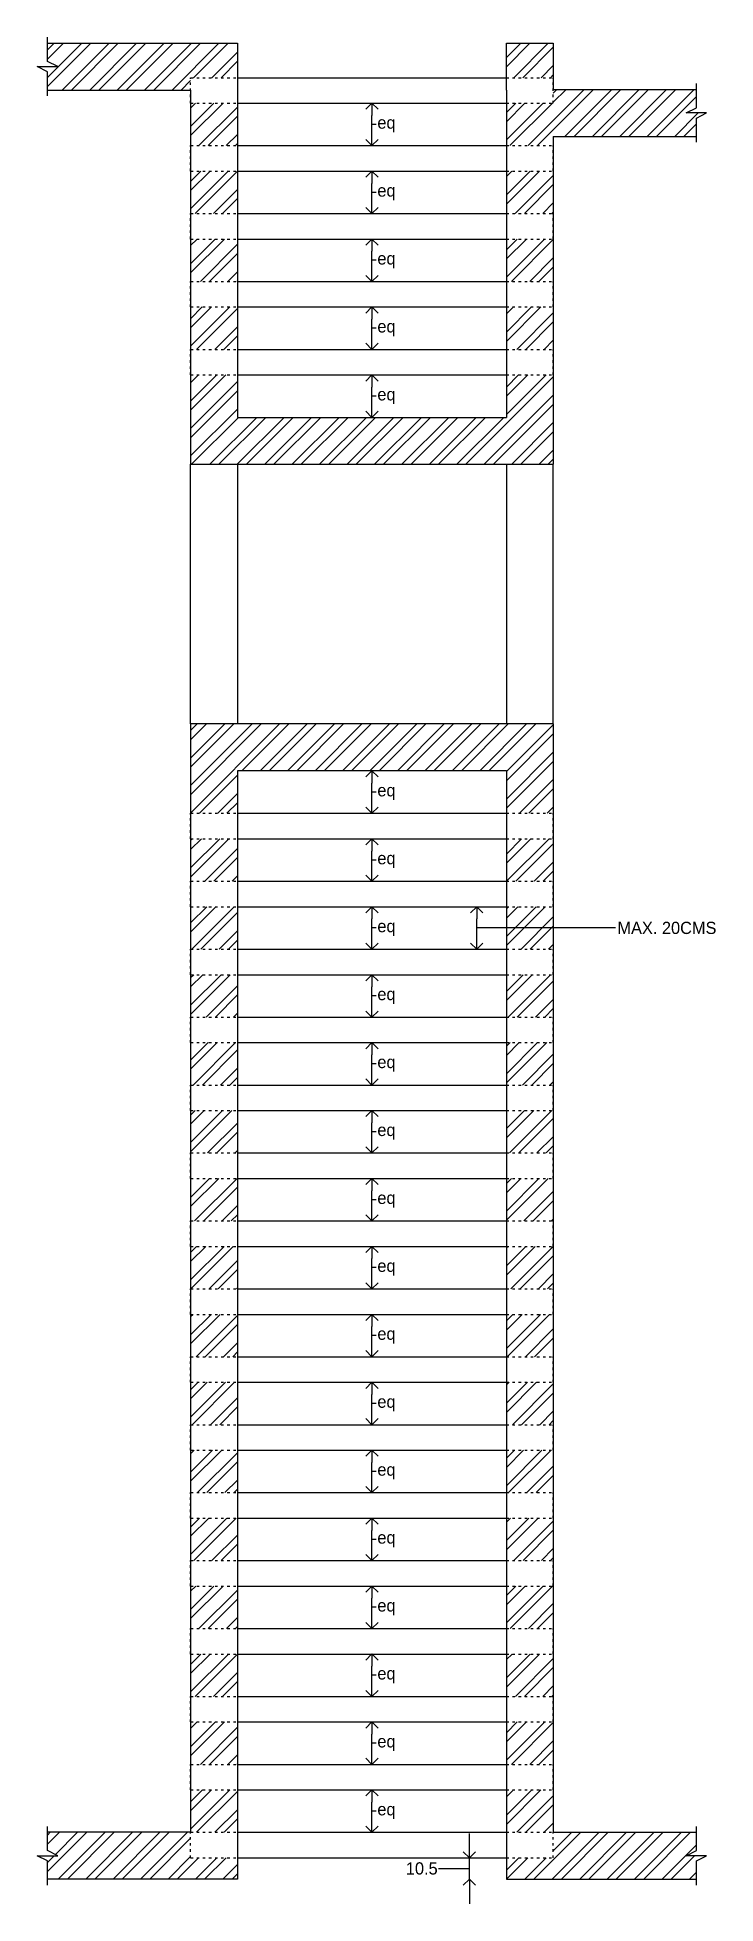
# Model space of a CAD drawing. Header units: metres. Extents: x -16 to 65907, y -5261 to 15511.
# Drawn here: x 16623 to 16956, y -2100 to -1184 of the extents above; entities that cross this region are included whole.
import ezdxf

# ---------------------------------------------------------------- set-up
doc = ezdxf.new("R2010")
doc.units = ezdxf.units.M
doc.header["$PDMODE"] = 67
doc.header["$PDSIZE"] = -5
doc.linetypes.add('ACAD_ISO03W100', pattern=[30, 12, -18])
doc.layers.get('0').update_dxf_attribs({"color": 6})
for name, color, linetype in [('BC-DIMENSION', 8, 'Continuous'), ('BC-HATCH', 8, 'Continuous'), ('BC-WALLS', 1, 'Continuous'), ('BC-WHITECOLOR', 7, 'Continuous')]:
    doc.layers.add(name, color=color, linetype=linetype)
doc.styles.add('BC-1IN10-3', font='FreeSans.ttf', dxfattribs={"height": 6})
doc.dimstyles.new('BC-1IN10-3', dxfattribs={"dimtxt": 6, "dimasz": 6, "dimexe": 0.18, "dimexo": 0.0625, "dimgap": 1, "dimtad": 0, "dimtoh": 1, "dimzin": 12, "dimdsep": 46, "dimtxsty": 'BC-1IN10-3', "dimblk": 'OPEN90', "dimcen": 0.09, "dimse1": 1, "dimse2": 1, "dimclrd": 256, "dimclre": 256, "dimclrt": 7, "dimadec": 0, "dimazin": 0, "dimtfac": 1, "dimtdec": 1, "dimtofl": 0, "dimtmove": 1, "dimatfit": 3, "dimldrblk": 'OPEN90', "dimfxl": 1, "dimtolj": 1, "dimtzin": 0, "dimlwd": -3, "dimarcsym": 0})
pattern_1 = [(45, (-770.629, 0), (-6.735192, 6.735192), []), (45, (-766.139, 0), (-6.735192, 6.735192), [])]

msp = doc.modelspace()

# ---------------------------------------------------------------- blocks, each defined once
blk = doc.blocks.new('_OPEN90')
at = {"color": 0, "linetype": 'ByBlock'}
for p, q in [((0, 0), (-1, 0)), ((-0.5, 0.5), (0, 0)), ((0, 0), (-0.5, -0.5))]:
    blk.add_line(p, q, dxfattribs=at)
blk = doc.blocks.new('*D2322')
at = {"layer": 'BC-DIMENSION', "lineweight": -3}
for p, q in [((16787.39, -2058.6), (16787.39, -2049.78)), ((16789.39, -2054.19), (16787.39, -2054.19)), ((16787.39, -2054.19), (16787.39, -2054.19))]:
    blk.add_line(p, q, dxfattribs=at)
at = {"layer": 'Defpoints', "color": 0}
for p in [(16787.39, -2043.78), (16787.39, -2043.78), (16787.39, -2064.6)]:
    blk.add_point(p, dxfattribs=at)
at = {"layer": 'BC-DIMENSION', "lineweight": -3, "xscale": 6, "yscale": 6, "zscale": 6}
for p, rotation in [((16787.39, -2043.78), 90), ((16787.39, -2064.6), 270)]:
    blk.add_blockref('_OPEN90', p, dxfattribs=dict(at, rotation=rotation))
at = {"layer": 'BC-DIMENSION', "color": 7, "insert": (16794.51, -2054.19), "char_height": 6, "attachment_point": 5, "style": 'BC-1IN10-3'}
blk.add_mtext('\\A1;{eq}', dxfattribs=at)
blk = doc.blocks.new('*D2323')
at = {"layer": 'BC-DIMENSION', "lineweight": -3}
for p, q in [((16787.39, -2025.28), (16787.39, -2016.46)), ((16789.39, -2020.87), (16787.39, -2020.87)), ((16787.39, -2020.87), (16787.39, -2020.87))]:
    blk.add_line(p, q, dxfattribs=at)
at = {"layer": 'Defpoints', "color": 0}
for p in [(16787.39, -2010.46), (16787.39, -2010.46), (16787.39, -2031.28)]:
    blk.add_point(p, dxfattribs=at)
at = {"layer": 'BC-DIMENSION', "lineweight": -3, "xscale": 6, "yscale": 6, "zscale": 6}
for p, rotation in [((16787.39, -2010.46), 90), ((16787.39, -2031.28), 270)]:
    blk.add_blockref('_OPEN90', p, dxfattribs=dict(at, rotation=rotation))
at = {"layer": 'BC-DIMENSION', "color": 7, "insert": (16794.51, -2020.87), "char_height": 6, "attachment_point": 5, "style": 'BC-1IN10-3'}
blk.add_mtext('\\A1;{eq}', dxfattribs=at)
blk = doc.blocks.new('*D2324')
at = {"layer": 'BC-DIMENSION', "lineweight": -3}
for p, q in [((16787.39, -1991.96), (16787.39, -1983.13)), ((16789.39, -1987.55), (16787.39, -1987.55)), ((16787.39, -1987.55), (16787.39, -1987.55))]:
    blk.add_line(p, q, dxfattribs=at)
at = {"layer": 'Defpoints', "color": 0}
for p in [(16787.39, -1977.13), (16787.39, -1977.13), (16787.39, -1997.96)]:
    blk.add_point(p, dxfattribs=at)
at = {"layer": 'BC-DIMENSION', "lineweight": -3, "xscale": 6, "yscale": 6, "zscale": 6}
for p, rotation in [((16787.39, -1977.13), 90), ((16787.39, -1997.96), 270)]:
    blk.add_blockref('_OPEN90', p, dxfattribs=dict(at, rotation=rotation))
at = {"layer": 'BC-DIMENSION', "color": 7, "insert": (16794.51, -1987.55), "char_height": 6, "attachment_point": 5, "style": 'BC-1IN10-3'}
blk.add_mtext('\\A1;{eq}', dxfattribs=at)
blk = doc.blocks.new('*D2325')
at = {"layer": 'BC-DIMENSION', "lineweight": -3}
for p, q in [((16787.39, -1958.63), (16787.39, -1949.81)), ((16789.39, -1954.22), (16787.39, -1954.22)), ((16787.39, -1954.22), (16787.39, -1954.22))]:
    blk.add_line(p, q, dxfattribs=at)
at = {"layer": 'Defpoints', "color": 0}
for p in [(16787.39, -1943.81), (16787.39, -1943.81), (16787.39, -1964.63)]:
    blk.add_point(p, dxfattribs=at)
at = {"layer": 'BC-DIMENSION', "lineweight": -3, "xscale": 6, "yscale": 6, "zscale": 6}
for p, rotation in [((16787.39, -1943.81), 90), ((16787.39, -1964.63), 270)]:
    blk.add_blockref('_OPEN90', p, dxfattribs=dict(at, rotation=rotation))
at = {"layer": 'BC-DIMENSION', "color": 7, "insert": (16794.51, -1954.22), "char_height": 6, "attachment_point": 5, "style": 'BC-1IN10-3'}
blk.add_mtext('\\A1;{eq}', dxfattribs=at)
blk = doc.blocks.new('*D2326')
at = {"layer": 'BC-DIMENSION', "lineweight": -3}
for p, q in [((16787.39, -1925.31), (16787.39, -1916.49)), ((16789.39, -1920.9), (16787.39, -1920.9)), ((16787.39, -1920.9), (16787.39, -1920.9))]:
    blk.add_line(p, q, dxfattribs=at)
at = {"layer": 'Defpoints', "color": 0}
for p in [(16787.39, -1910.49), (16787.39, -1910.49), (16787.39, -1931.31)]:
    blk.add_point(p, dxfattribs=at)
at = {"layer": 'BC-DIMENSION', "lineweight": -3, "xscale": 6, "yscale": 6, "zscale": 6}
for p, rotation in [((16787.39, -1910.49), 90), ((16787.39, -1931.31), 270)]:
    blk.add_blockref('_OPEN90', p, dxfattribs=dict(at, rotation=rotation))
at = {"layer": 'BC-DIMENSION', "color": 7, "insert": (16794.51, -1920.9), "char_height": 6, "attachment_point": 5, "style": 'BC-1IN10-3'}
blk.add_mtext('\\A1;{eq}', dxfattribs=at)
blk = doc.blocks.new('*D2327')
at = {"layer": 'BC-DIMENSION', "lineweight": -3}
for p, q in [((16787.39, -1891.99), (16787.39, -1883.17)), ((16789.39, -1887.58), (16787.39, -1887.58)), ((16787.39, -1887.58), (16787.39, -1887.58))]:
    blk.add_line(p, q, dxfattribs=at)
at = {"layer": 'Defpoints', "color": 0}
for p in [(16787.39, -1877.17), (16787.39, -1877.17), (16787.39, -1897.99)]:
    blk.add_point(p, dxfattribs=at)
at = {"layer": 'BC-DIMENSION', "lineweight": -3, "xscale": 6, "yscale": 6, "zscale": 6}
for p, rotation in [((16787.39, -1877.17), 90), ((16787.39, -1897.99), 270)]:
    blk.add_blockref('_OPEN90', p, dxfattribs=dict(at, rotation=rotation))
at = {"layer": 'BC-DIMENSION', "color": 7, "insert": (16794.51, -1887.58), "char_height": 6, "attachment_point": 5, "style": 'BC-1IN10-3'}
blk.add_mtext('\\A1;{eq}', dxfattribs=at)
blk = doc.blocks.new('*D2328')
at = {"layer": 'BC-DIMENSION', "lineweight": -3}
for p, q in [((16787.39, -1858.67), (16787.39, -1849.85)), ((16789.39, -1854.26), (16787.39, -1854.26)), ((16787.39, -1854.26), (16787.39, -1854.26))]:
    blk.add_line(p, q, dxfattribs=at)
at = {"layer": 'Defpoints', "color": 0}
for p in [(16787.39, -1843.85), (16787.39, -1843.85), (16787.39, -1864.67)]:
    blk.add_point(p, dxfattribs=at)
at = {"layer": 'BC-DIMENSION', "lineweight": -3, "xscale": 6, "yscale": 6, "zscale": 6}
for p, rotation in [((16787.39, -1843.85), 90), ((16787.39, -1864.67), 270)]:
    blk.add_blockref('_OPEN90', p, dxfattribs=dict(at, rotation=rotation))
at = {"layer": 'BC-DIMENSION', "color": 7, "insert": (16794.51, -1854.26), "char_height": 6, "attachment_point": 5, "style": 'BC-1IN10-3'}
blk.add_mtext('\\A1;{eq}', dxfattribs=at)
blk = doc.blocks.new('*D2329')
at = {"layer": 'BC-DIMENSION', "lineweight": -3}
for p, q in [((16787.39, -1825.35), (16787.39, -1816.53)), ((16789.39, -1820.94), (16787.39, -1820.94)), ((16787.39, -1820.94), (16787.39, -1820.94))]:
    blk.add_line(p, q, dxfattribs=at)
at = {"layer": 'Defpoints', "color": 0}
for p in [(16787.39, -1810.53), (16787.39, -1810.53), (16787.39, -1831.35)]:
    blk.add_point(p, dxfattribs=at)
at = {"layer": 'BC-DIMENSION', "lineweight": -3, "xscale": 6, "yscale": 6, "zscale": 6}
for p, rotation in [((16787.39, -1810.53), 90), ((16787.39, -1831.35), 270)]:
    blk.add_blockref('_OPEN90', p, dxfattribs=dict(at, rotation=rotation))
at = {"layer": 'BC-DIMENSION', "color": 7, "insert": (16794.51, -1820.94), "char_height": 6, "attachment_point": 5, "style": 'BC-1IN10-3'}
blk.add_mtext('\\A1;{eq}', dxfattribs=at)
blk = doc.blocks.new('*D2330')
at = {"layer": 'BC-DIMENSION', "lineweight": -3}
for p, q in [((16787.39, -1792.03), (16787.39, -1783.21)), ((16789.39, -1787.62), (16787.39, -1787.62)), ((16787.39, -1787.62), (16787.39, -1787.62))]:
    blk.add_line(p, q, dxfattribs=at)
at = {"layer": 'Defpoints', "color": 0}
for p in [(16787.39, -1777.21), (16787.39, -1777.21), (16787.39, -1798.03)]:
    blk.add_point(p, dxfattribs=at)
at = {"layer": 'BC-DIMENSION', "lineweight": -3, "xscale": 6, "yscale": 6, "zscale": 6}
for p, rotation in [((16787.39, -1777.21), 90), ((16787.39, -1798.03), 270)]:
    blk.add_blockref('_OPEN90', p, dxfattribs=dict(at, rotation=rotation))
at = {"layer": 'BC-DIMENSION', "color": 7, "insert": (16794.51, -1787.62), "char_height": 6, "attachment_point": 5, "style": 'BC-1IN10-3'}
blk.add_mtext('\\A1;{eq}', dxfattribs=at)
blk = doc.blocks.new('*D2331')
at = {"layer": 'BC-DIMENSION', "lineweight": -3}
for p, q in [((16787.39, -1758.71), (16787.39, -1749.89)), ((16789.39, -1754.3), (16787.39, -1754.3)), ((16787.39, -1754.3), (16787.39, -1754.3))]:
    blk.add_line(p, q, dxfattribs=at)
at = {"layer": 'Defpoints', "color": 0}
for p in [(16787.39, -1743.89), (16787.39, -1743.89), (16787.39, -1764.71)]:
    blk.add_point(p, dxfattribs=at)
at = {"layer": 'BC-DIMENSION', "lineweight": -3, "xscale": 6, "yscale": 6, "zscale": 6}
for p, rotation in [((16787.39, -1743.89), 90), ((16787.39, -1764.71), 270)]:
    blk.add_blockref('_OPEN90', p, dxfattribs=dict(at, rotation=rotation))
at = {"layer": 'BC-DIMENSION', "color": 7, "insert": (16794.51, -1754.3), "char_height": 6, "attachment_point": 5, "style": 'BC-1IN10-3'}
blk.add_mtext('\\A1;{eq}', dxfattribs=at)
blk = doc.blocks.new('*D2332')
at = {"layer": 'BC-DIMENSION', "lineweight": -3}
for p, q in [((16787.39, -1725.39), (16787.39, -1716.57)), ((16789.39, -1720.98), (16787.39, -1720.98)), ((16787.39, -1720.98), (16787.39, -1720.98))]:
    blk.add_line(p, q, dxfattribs=at)
at = {"layer": 'Defpoints', "color": 0}
for p in [(16787.39, -1710.57), (16787.39, -1710.57), (16787.39, -1731.39)]:
    blk.add_point(p, dxfattribs=at)
at = {"layer": 'BC-DIMENSION', "lineweight": -3, "xscale": 6, "yscale": 6, "zscale": 6}
for p, rotation in [((16787.39, -1710.57), 90), ((16787.39, -1731.39), 270)]:
    blk.add_blockref('_OPEN90', p, dxfattribs=dict(at, rotation=rotation))
at = {"layer": 'BC-DIMENSION', "color": 7, "insert": (16794.51, -1720.98), "char_height": 6, "attachment_point": 5, "style": 'BC-1IN10-3'}
blk.add_mtext('\\A1;{eq}', dxfattribs=at)
blk = doc.blocks.new('*D2333')
at = {"layer": 'BC-DIMENSION', "lineweight": -3}
for p, q in [((16787.39, -1692.07), (16787.39, -1683.25)), ((16789.39, -1687.66), (16787.39, -1687.66)), ((16787.39, -1687.66), (16787.39, -1687.66))]:
    blk.add_line(p, q, dxfattribs=at)
at = {"layer": 'Defpoints', "color": 0}
for p in [(16787.39, -1677.25), (16787.39, -1677.25), (16787.39, -1698.07)]:
    blk.add_point(p, dxfattribs=at)
at = {"layer": 'BC-DIMENSION', "lineweight": -3, "xscale": 6, "yscale": 6, "zscale": 6}
for p, rotation in [((16787.39, -1677.25), 90), ((16787.39, -1698.07), 270)]:
    blk.add_blockref('_OPEN90', p, dxfattribs=dict(at, rotation=rotation))
at = {"layer": 'BC-DIMENSION', "color": 7, "insert": (16794.51, -1687.66), "char_height": 6, "attachment_point": 5, "style": 'BC-1IN10-3'}
blk.add_mtext('\\A1;{eq}', dxfattribs=at)
blk = doc.blocks.new('*D2334')
at = {"layer": 'BC-DIMENSION', "lineweight": -3}
for p, q in [((16787.39, -1658.75), (16787.39, -1649.93)), ((16789.39, -1654.34), (16787.39, -1654.34)), ((16787.39, -1654.34), (16787.39, -1654.34))]:
    blk.add_line(p, q, dxfattribs=at)
at = {"layer": 'Defpoints', "color": 0}
for p in [(16787.39, -1643.93), (16787.39, -1643.93), (16787.39, -1664.75)]:
    blk.add_point(p, dxfattribs=at)
at = {"layer": 'BC-DIMENSION', "lineweight": -3, "xscale": 6, "yscale": 6, "zscale": 6}
for p, rotation in [((16787.39, -1643.93), 90), ((16787.39, -1664.75), 270)]:
    blk.add_blockref('_OPEN90', p, dxfattribs=dict(at, rotation=rotation))
at = {"layer": 'BC-DIMENSION', "color": 7, "insert": (16794.51, -1654.34), "char_height": 6, "attachment_point": 5, "style": 'BC-1IN10-3'}
blk.add_mtext('\\A1;{eq}', dxfattribs=at)
blk = doc.blocks.new('*D2335')
at = {"layer": 'BC-DIMENSION', "lineweight": -3}
for p, q in [((16787.39, -1625.43), (16787.39, -1616.61)), ((16789.39, -1621.02), (16787.39, -1621.02)), ((16787.39, -1621.02), (16787.39, -1621.02))]:
    blk.add_line(p, q, dxfattribs=at)
at = {"layer": 'Defpoints', "color": 0}
for p in [(16787.39, -1610.61), (16787.39, -1610.61), (16787.39, -1631.43)]:
    blk.add_point(p, dxfattribs=at)
at = {"layer": 'BC-DIMENSION', "lineweight": -3, "xscale": 6, "yscale": 6, "zscale": 6}
for p, rotation in [((16787.39, -1610.61), 90), ((16787.39, -1631.43), 270)]:
    blk.add_blockref('_OPEN90', p, dxfattribs=dict(at, rotation=rotation))
at = {"layer": 'BC-DIMENSION', "color": 7, "insert": (16794.51, -1621.02), "char_height": 6, "attachment_point": 5, "style": 'BC-1IN10-3'}
blk.add_mtext('\\A1;{eq}', dxfattribs=at)
blk = doc.blocks.new('*D2336')
at = {"layer": 'BC-DIMENSION', "lineweight": -3}
for p, q in [((16787.39, -1592.11), (16787.39, -1583.29)), ((16789.39, -1587.7), (16787.39, -1587.7)), ((16787.39, -1587.7), (16787.39, -1587.7))]:
    blk.add_line(p, q, dxfattribs=at)
at = {"layer": 'Defpoints', "color": 0}
for p in [(16787.39, -1577.29), (16787.39, -1577.29), (16787.39, -1598.11)]:
    blk.add_point(p, dxfattribs=at)
at = {"layer": 'BC-DIMENSION', "lineweight": -3, "xscale": 6, "yscale": 6, "zscale": 6}
for p, rotation in [((16787.39, -1577.29), 90), ((16787.39, -1598.11), 270)]:
    blk.add_blockref('_OPEN90', p, dxfattribs=dict(at, rotation=rotation))
at = {"layer": 'BC-DIMENSION', "color": 7, "insert": (16794.51, -1587.7), "char_height": 6, "attachment_point": 5, "style": 'BC-1IN10-3'}
blk.add_mtext('\\A1;{eq}', dxfattribs=at)
blk = doc.blocks.new('*D2337')
at = {"layer": 'BC-DIMENSION', "lineweight": -3}
for p, q in [((16787.39, -1558.79), (16787.39, -1549.97)), ((16789.39, -1554.38), (16787.39, -1554.38)), ((16787.39, -1554.38), (16787.39, -1554.38))]:
    blk.add_line(p, q, dxfattribs=at)
at = {"layer": 'Defpoints', "color": 0}
for p in [(16787.39, -1543.97), (16787.39, -1543.97), (16787.39, -1564.79)]:
    blk.add_point(p, dxfattribs=at)
at = {"layer": 'BC-DIMENSION', "lineweight": -3, "xscale": 6, "yscale": 6, "zscale": 6}
for p, rotation in [((16787.39, -1543.97), 90), ((16787.39, -1564.79), 270)]:
    blk.add_blockref('_OPEN90', p, dxfattribs=dict(at, rotation=rotation))
at = {"layer": 'BC-DIMENSION', "color": 7, "insert": (16794.51, -1554.38), "char_height": 6, "attachment_point": 5, "style": 'BC-1IN10-3'}
blk.add_mtext('\\A1;{eq}', dxfattribs=at)
blk = doc.blocks.new('*D2338')
at = {"layer": 'BC-DIMENSION', "lineweight": -3}
for p, q in [((16787.39, -1331.25), (16787.39, -1322.43)), ((16789.39, -1326.84), (16787.39, -1326.84)), ((16787.39, -1326.84), (16787.39, -1326.84))]:
    blk.add_line(p, q, dxfattribs=at)
at = {"layer": 'Defpoints', "color": 0}
for p in [(16787.39, -1316.43), (16787.39, -1316.43), (16787.39, -1337.25)]:
    blk.add_point(p, dxfattribs=at)
at = {"layer": 'BC-DIMENSION', "lineweight": -3, "xscale": 6, "yscale": 6, "zscale": 6}
for p, rotation in [((16787.39, -1316.43), 90), ((16787.39, -1337.25), 270)]:
    blk.add_blockref('_OPEN90', p, dxfattribs=dict(at, rotation=rotation))
at = {"layer": 'BC-DIMENSION', "color": 7, "insert": (16794.51, -1326.84), "char_height": 6, "attachment_point": 5, "style": 'BC-1IN10-3'}
blk.add_mtext('\\A1;{eq}', dxfattribs=at)
blk = doc.blocks.new('*D2339')
at = {"layer": 'BC-DIMENSION', "lineweight": -3}
for p, q in [((16787.39, -1297.93), (16787.39, -1289.11)), ((16789.39, -1293.52), (16787.39, -1293.52)), ((16787.39, -1293.52), (16787.39, -1293.52))]:
    blk.add_line(p, q, dxfattribs=at)
at = {"layer": 'Defpoints', "color": 0}
for p in [(16787.39, -1283.11), (16787.39, -1283.11), (16787.39, -1303.93)]:
    blk.add_point(p, dxfattribs=at)
at = {"layer": 'BC-DIMENSION', "lineweight": -3, "xscale": 6, "yscale": 6, "zscale": 6}
for p, rotation in [((16787.39, -1283.11), 90), ((16787.39, -1303.93), 270)]:
    blk.add_blockref('_OPEN90', p, dxfattribs=dict(at, rotation=rotation))
at = {"layer": 'BC-DIMENSION', "color": 7, "insert": (16794.51, -1293.52), "char_height": 6, "attachment_point": 5, "style": 'BC-1IN10-3'}
blk.add_mtext('\\A1;{eq}', dxfattribs=at)
blk = doc.blocks.new('*D2340')
at = {"layer": 'BC-DIMENSION', "lineweight": -3}
for p, q in [((16787.39, -1264.61), (16787.39, -1255.79)), ((16789.39, -1260.2), (16787.39, -1260.2)), ((16787.39, -1260.2), (16787.39, -1260.2))]:
    blk.add_line(p, q, dxfattribs=at)
at = {"layer": 'Defpoints', "color": 0}
for p in [(16787.39, -1249.79), (16787.39, -1249.79), (16787.39, -1270.61)]:
    blk.add_point(p, dxfattribs=at)
at = {"layer": 'BC-DIMENSION', "lineweight": -3, "xscale": 6, "yscale": 6, "zscale": 6}
for p, rotation in [((16787.39, -1249.79), 90), ((16787.39, -1270.61), 270)]:
    blk.add_blockref('_OPEN90', p, dxfattribs=dict(at, rotation=rotation))
at = {"layer": 'BC-DIMENSION', "color": 7, "insert": (16794.51, -1260.2), "char_height": 6, "attachment_point": 5, "style": 'BC-1IN10-3'}
blk.add_mtext('\\A1;{eq}', dxfattribs=at)
blk = doc.blocks.new('*D2341')
at = {"layer": 'BC-DIMENSION', "lineweight": -3}
for p, q in [((16787.39, -1231.29), (16787.39, -1222.47)), ((16789.39, -1226.88), (16787.39, -1226.88)), ((16787.39, -1226.88), (16787.39, -1226.88))]:
    blk.add_line(p, q, dxfattribs=at)
at = {"layer": 'Defpoints', "color": 0}
for p in [(16787.39, -1216.47), (16787.39, -1216.47), (16787.39, -1237.29)]:
    blk.add_point(p, dxfattribs=at)
at = {"layer": 'BC-DIMENSION', "lineweight": -3, "xscale": 6, "yscale": 6, "zscale": 6}
for p, rotation in [((16787.39, -1216.47), 90), ((16787.39, -1237.29), 270)]:
    blk.add_blockref('_OPEN90', p, dxfattribs=dict(at, rotation=rotation))
at = {"layer": 'BC-DIMENSION', "color": 7, "insert": (16794.51, -1226.88), "char_height": 6, "attachment_point": 5, "style": 'BC-1IN10-3'}
blk.add_mtext('\\A1;{eq}', dxfattribs=at)
blk = doc.blocks.new('*D2346')
at = {"layer": 'BC-DIMENSION', "lineweight": -3}
for p, q in [((16835.19, -2071.1), (16835.19, -2065.1)), ((16835.19, -2087.6), (16835.19, -2077.1)), ((16820.13, -2082.35), (16822.13, -2082.35)), ((16822.13, -2082.35), (16835.19, -2082.35)), ((16835.19, -2093.6), (16835.19, -2099.6))]:
    blk.add_line(p, q, dxfattribs=at)
at = {"layer": 'Defpoints', "color": 0}
for p in [(16835.19, -2077.1), (16853.39, -2077.1), (16853.39, -2087.6)]:
    blk.add_point(p, dxfattribs=at)
at = {"layer": 'BC-DIMENSION', "lineweight": -3, "xscale": 6, "yscale": 6, "zscale": 6}
for p, rotation in [((16835.19, -2077.1), 270), ((16835.19, -2087.6), 90)]:
    blk.add_blockref('_OPEN90', p, dxfattribs=dict(at, rotation=rotation))
at = {"layer": 'BC-DIMENSION', "color": 7, "insert": (16811.84, -2082.35), "char_height": 6, "attachment_point": 5, "style": 'BC-1IN10-3'}
blk.add_mtext('\\A1;10.5', dxfattribs=at)
blk = doc.blocks.new('*D2349')
at = {"layer": 'BC-DIMENSION', "lineweight": -3}
for p, q in [((16787.39, -1364.57), (16787.39, -1355.75)), ((16789.39, -1360.16), (16787.39, -1360.16)), ((16787.39, -1360.16), (16787.39, -1360.16))]:
    blk.add_line(p, q, dxfattribs=at)
at = {"layer": 'Defpoints', "color": 0}
for p in [(16787.39, -1349.75), (16787.39, -1349.75), (16787.39, -1370.57)]:
    blk.add_point(p, dxfattribs=at)
at = {"layer": 'BC-DIMENSION', "lineweight": -3, "xscale": 6, "yscale": 6, "zscale": 6}
for p, rotation in [((16787.39, -1349.75), 90), ((16787.39, -1370.57), 270)]:
    blk.add_blockref('_OPEN90', p, dxfattribs=dict(at, rotation=rotation))
at = {"layer": 'BC-DIMENSION', "color": 7, "insert": (16794.51, -1360.16), "char_height": 6, "attachment_point": 5, "style": 'BC-1IN10-3'}
blk.add_mtext('\\A1;{eq}', dxfattribs=at)
blk = doc.blocks.new('*D2350')
at = {"layer": 'BC-DIMENSION', "lineweight": -3}
for p, q in [((16838.8, -1625.43), (16838.8, -1616.61)), ((16904.98, -1621.02), (16838.8, -1621.02)), ((16906.98, -1621.02), (16904.98, -1621.02))]:
    blk.add_line(p, q, dxfattribs=at)
at = {"layer": 'Defpoints', "color": 0}
for p in [(16838.8, -1610.61), (16853.39, -1610.61), (16853.39, -1631.43)]:
    blk.add_point(p, dxfattribs=at)
at = {"layer": 'BC-DIMENSION', "lineweight": -3, "xscale": 6, "yscale": 6, "zscale": 6}
for p, rotation in [((16838.8, -1610.61), 90), ((16838.8, -1631.43), 270)]:
    blk.add_blockref('_OPEN90', p, dxfattribs=dict(at, rotation=rotation))
at = {"layer": 'BC-DIMENSION', "color": 7, "insert": (16932.17, -1621.02), "char_height": 6, "attachment_point": 5, "style": 'BC-1IN10-3'}
blk.add_mtext('\\A1;{MAX. 20CMS}', dxfattribs=at)

# ---------------------------------------------------------------- dimensions: what is measured, and where the dimension line sits
at = {"layer": 'BC-DIMENSION'}
for base, p1, p2, picture, middle in [((16787.39, -1216.465), (16787.39, -1237.286), (16787.39, -1216.465), '*D2341', (16790.39, -1226.875)), ((16787.39, -1249.786), (16787.39, -1270.606), (16787.39, -1249.786), '*D2340', (16790.39, -1260.196)), ((16787.39, -1283.106), (16787.39, -1303.927), (16787.39, -1283.106), '*D2339', (16790.39, -1293.516)), ((16787.39, -1316.427), (16787.39, -1337.247), (16787.39, -1316.427), '*D2338', (16790.39, -1326.837)), ((16787.39, -1349.747), (16787.39, -1370.568), (16787.39, -1349.747), '*D2349', (16790.39, -1360.158)), ((16787.39, -1543.968), (16787.39, -1564.788), (16787.39, -1543.968), '*D2337', (16790.39, -1554.378)), ((16787.39, -1577.288), (16787.39, -1598.109), (16787.39, -1577.288), '*D2336', (16790.39, -1587.699)), ((16787.39, -1610.609), (16787.39, -1631.429), (16787.39, -1610.609), '*D2335', (16790.39, -1621.019)), ((16787.39, -1643.929), (16787.39, -1664.75), (16787.39, -1643.929), '*D2334', (16790.39, -1654.34)), ((16787.39, -1677.25), (16787.39, -1698.071), (16787.39, -1677.25), '*D2333', (16790.39, -1687.66)), ((16787.39, -1710.571), (16787.39, -1731.391), (16787.39, -1710.571), '*D2332', (16790.39, -1720.981)), ((16787.39, -1743.891), (16787.39, -1764.712), (16787.39, -1743.891), '*D2331', (16790.39, -1754.301)), ((16787.39, -1777.212), (16787.39, -1798.032), (16787.39, -1777.212), '*D2330', (16790.39, -1787.622)), ((16787.39, -1810.532), (16787.39, -1831.353), (16787.39, -1810.532), '*D2329', (16790.39, -1820.942)), ((16787.39, -1843.853), (16787.39, -1864.673), (16787.39, -1843.853), '*D2328', (16790.39, -1854.263)), ((16787.39, -1877.173), (16787.39, -1897.994), (16787.39, -1877.173), '*D2327', (16790.39, -1887.584)), ((16787.39, -1910.494), (16787.39, -1931.314), (16787.39, -1910.494), '*D2326', (16790.39, -1920.904)), ((16787.39, -1943.814), (16787.39, -1964.635), (16787.39, -1943.814), '*D2325', (16790.39, -1954.225)), ((16787.39, -1977.135), (16787.39, -1997.955), (16787.39, -1977.135), '*D2324', (16790.39, -1987.545)), ((16787.39, -2010.455), (16787.39, -2031.276), (16787.39, -2010.455), '*D2323', (16790.39, -2020.866)), ((16787.39, -2043.776), (16787.39, -2064.597), (16787.39, -2043.776), '*D2322', (16790.39, -2054.186))]:
    dim = msp.add_linear_dim(base=base, p1=p1, p2=p2, angle=90, text='{eq}', dimstyle='BC-1IN10-3', override={"dimlfac": 1, "dimtolj": 1}, dxfattribs=at)
    dim.commit()
    dim.dimension.update_dxf_attribs({"geometry": picture, "text_midpoint": middle})
dim = msp.add_linear_dim(base=(16838.8, -1610.609), p1=(16853.39, -1631.429), p2=(16853.39, -1610.609), angle=90, text='{MAX. 20CMS}', dimstyle='BC-1IN10-3', dxfattribs=at)
dim.commit()
dim.dimension.update_dxf_attribs({"geometry": '*D2350', "text_midpoint": (16907.984, -1621.019), "dimtype": 160})
dim = msp.add_linear_dim(base=(16835.192, -2077.097), p1=(16853.39, -2087.597), p2=(16853.39, -2077.097), angle=90, dimstyle='BC-1IN10-3', dxfattribs=at)
dim.commit()
dim.dimension.update_dxf_attribs({"geometry": '*D2346', "text_midpoint": (16819.134, -2082.347)})

# ---------------------------------------------------------------- hatches: boundary and pattern name
at = {"layer": 'BC-HATCH'}
h = msp.add_hatch(dxfattribs=at)
h.set_pattern_fill('ANSI32', color=256, style=0)
h.set_pattern_definition(pattern_1)
h.paths.add_polyline_path([(16876.39, -1203.965), (16876.39, -1187.04), (16853.39, -1187.04), (16853.39, -1203.965)])
h.paths.add_polyline_path([(16946.637, -1232.756), (16946.637, -1223.764), (16951.637, -1221.256), (16941.637, -1221.256), (16946.637, -1218.747), (16946.637, -1209.756), (16876.39, -1209.756), (16876.39, -1216.465), (16853.39, -1216.465), (16853.39, -1237.286), (16876.39, -1237.286), (16876.39, -1232.756)])
h.paths.add_polyline_path([(16876.39, -1270.606), (16876.39, -1249.786), (16853.39, -1249.786), (16853.39, -1270.606)])
h.paths.add_polyline_path([(16876.39, -1303.927), (16876.39, -1283.106), (16853.39, -1283.106), (16853.39, -1303.927)])
h.paths.add_polyline_path([(16876.39, -1337.247), (16876.39, -1316.427), (16853.39, -1316.427), (16853.39, -1337.247)])
h.paths.add_polyline_path([(16876.39, -1393.568), (16876.39, -1349.747), (16853.39, -1349.747), (16853.39, -1370.568), (16721.39, -1370.568), (16721.39, -1349.747), (16698.39, -1349.747), (16698.39, -1393.568)])
h.paths.add_polyline_path([(16721.39, -1337.247), (16721.39, -1316.427), (16698.39, -1316.427), (16698.39, -1337.247)])
h.paths.add_polyline_path([(16721.39, -1303.927), (16721.39, -1283.106), (16698.39, -1283.106), (16698.39, -1303.927)])
h.paths.add_polyline_path([(16721.39, -1270.606), (16721.39, -1249.786), (16698.39, -1249.786), (16698.39, -1270.606)])
h.paths.add_polyline_path([(16721.39, -1237.286), (16721.39, -1216.465), (16698.39, -1216.465), (16698.39, -1237.286)])
h.paths.add_polyline_path([(16721.39, -1203.965), (16721.39, -1187.04), (16628.143, -1187.04), (16628.143, -1196.032), (16633.143, -1198.54), (16623.143, -1198.54), (16628.143, -1201.049), (16628.143, -1210.04), (16698.39, -1210.04), (16698.39, -1203.965)])
h = msp.add_hatch(dxfattribs=at)
h.set_pattern_fill('ANSI32', color=256, style=0)
h.set_pattern_definition(pattern_1)
h.paths.add_polyline_path([(16876.39, -1564.788), (16876.39, -1520.968), (16698.39, -1520.968), (16698.39, -1564.788), (16721.39, -1564.788), (16721.39, -1543.968), (16853.39, -1543.968), (16853.39, -1564.788)])
h.paths.add_polyline_path([(16876.39, -1598.109), (16876.39, -1577.288), (16853.39, -1577.288), (16853.39, -1598.109)])
h.paths.add_polyline_path([(16876.39, -1631.429), (16876.39, -1610.609), (16853.39, -1610.609), (16853.39, -1631.429)])
h.paths.add_polyline_path([(16876.39, -1664.75), (16876.39, -1643.929), (16853.39, -1643.929), (16853.39, -1664.75)])
h.paths.add_polyline_path([(16876.39, -1698.071), (16876.39, -1677.25), (16853.39, -1677.25), (16853.39, -1698.071)])
h.paths.add_polyline_path([(16876.39, -1731.391), (16876.39, -1710.571), (16853.39, -1710.571), (16853.39, -1731.391)])
h.paths.add_polyline_path([(16876.39, -1764.712), (16876.39, -1743.891), (16853.39, -1743.891), (16853.39, -1764.712)])
h.paths.add_polyline_path([(16876.39, -1798.032), (16876.39, -1777.212), (16853.39, -1777.212), (16853.39, -1798.032)])
h.paths.add_polyline_path([(16876.39, -1831.353), (16876.39, -1810.532), (16853.39, -1810.532), (16853.39, -1831.353)])
h.paths.add_polyline_path([(16876.39, -1864.673), (16876.39, -1843.853), (16853.39, -1843.853), (16853.39, -1864.673)])
h.paths.add_polyline_path([(16876.39, -1897.994), (16876.39, -1877.173), (16853.39, -1877.173), (16853.39, -1897.994)])
h.paths.add_polyline_path([(16876.39, -1931.314), (16876.39, -1910.494), (16853.39, -1910.494), (16853.39, -1931.314)])
h.paths.add_polyline_path([(16876.39, -1964.635), (16876.39, -1943.814), (16853.39, -1943.814), (16853.39, -1964.635)])
h.paths.add_polyline_path([(16876.39, -1997.955), (16876.39, -1977.135), (16853.39, -1977.135), (16853.39, -1997.955)])
h.paths.add_polyline_path([(16876.39, -2031.276), (16876.39, -2010.455), (16853.39, -2010.455), (16853.39, -2031.276)])
h.paths.add_polyline_path([(16876.39, -2064.597), (16876.39, -2043.776), (16853.39, -2043.776), (16853.39, -2064.597)])
h.paths.add_polyline_path([(16946.637, -2078.605), (16951.637, -2076.097), (16941.637, -2076.097), (16946.637, -2073.588), (16946.637, -2064.597), (16876.39, -2064.597), (16876.39, -2077.097), (16853.39, -2077.097), (16853.39, -2087.597), (16946.637, -2087.597)])
h.paths.add_polyline_path([(16721.39, -2087.597), (16721.39, -2077.097), (16698.39, -2077.097), (16698.39, -2064.597), (16628.143, -2064.597), (16628.143, -2073.588), (16633.143, -2076.097), (16623.143, -2076.097), (16628.143, -2078.605), (16628.143, -2087.597)])
h.paths.add_polyline_path([(16721.39, -2064.597), (16721.39, -2043.776), (16698.39, -2043.776), (16698.39, -2064.597)])
h.paths.add_polyline_path([(16721.39, -2031.276), (16721.39, -2010.455), (16698.39, -2010.455), (16698.39, -2031.276)])
h.paths.add_polyline_path([(16721.39, -1997.955), (16721.39, -1977.135), (16698.39, -1977.135), (16698.39, -1997.955)])
h.paths.add_polyline_path([(16721.39, -1964.635), (16721.39, -1943.814), (16698.39, -1943.814), (16698.39, -1964.635)])
h.paths.add_polyline_path([(16721.39, -1931.314), (16721.39, -1910.494), (16698.39, -1910.494), (16698.39, -1931.314)])
h.paths.add_polyline_path([(16721.39, -1897.994), (16721.39, -1877.173), (16698.39, -1877.173), (16698.39, -1897.994)])
h.paths.add_polyline_path([(16721.39, -1864.673), (16721.39, -1843.853), (16698.39, -1843.853), (16698.39, -1864.673)])
h.paths.add_polyline_path([(16721.39, -1831.353), (16721.39, -1810.532), (16698.39, -1810.532), (16698.39, -1831.353)])
h.paths.add_polyline_path([(16721.39, -1798.032), (16721.39, -1777.212), (16698.39, -1777.212), (16698.39, -1798.032)])
h.paths.add_polyline_path([(16721.39, -1764.712), (16721.39, -1743.891), (16698.39, -1743.891), (16698.39, -1764.712)])
h.paths.add_polyline_path([(16721.39, -1731.391), (16721.39, -1710.571), (16698.39, -1710.571), (16698.39, -1731.391)])
h.paths.add_polyline_path([(16721.39, -1698.071), (16721.39, -1677.25), (16698.39, -1677.25), (16698.39, -1698.071)])
h.paths.add_polyline_path([(16721.39, -1664.75), (16721.39, -1643.929), (16698.39, -1643.929), (16698.39, -1664.75)])
h.paths.add_polyline_path([(16721.39, -1631.429), (16721.39, -1610.609), (16698.39, -1610.609), (16698.39, -1631.429)])
h.paths.add_polyline_path([(16721.39, -1598.109), (16721.39, -1577.288), (16698.39, -1577.288), (16698.39, -1598.109)])

# ---------------------------------------------------------------- linework, layer by layer
at = {"layer": 'BC-WALLS'}
for p, q in [((16628.143, -1187.04), (16721.39, -1187.04)), ((16721.39, -1187.04), (16721.39, -1370.568)), ((16853.39, -1187.04), (16876.39, -1187.04)), ((16853.39, -1210.04), (16853.39, -1187.04)), ((16876.39, -1187.04), (16876.39, -1209.756)), ((16628.143, -1210.04), (16698.39, -1210.04)), ((16698.39, -1210.04), (16698.39, -1393.568)), ((16853.39, -1210.04), (16853.39, -1370.568)), ((16876.39, -1209.756), (16946.637, -1209.756)), ((16876.39, -1232.756), (16946.637, -1232.756)), ((16876.39, -1232.756), (16876.39, -1393.568)), ((16721.39, -1370.568), (16853.39, -1370.568)), ((16698.39, -1393.568), (16876.39, -1393.568)), ((16698.39, -1520.968), (16698.39, -2064.597)), ((16876.39, -1520.968), (16698.39, -1520.968)), ((16876.39, -1520.968), (16876.39, -2064.597)), ((16721.39, -1543.968), (16721.39, -2087.597)), ((16853.39, -1543.968), (16721.39, -1543.968)), ((16853.39, -1543.968), (16721.39, -1543.968)), ((16853.39, -1543.968), (16853.39, -2087.597)), ((16698.39, -2064.597), (16628.143, -2064.597)), ((16876.39, -2064.597), (16946.637, -2064.597)), ((16721.39, -2087.597), (16628.143, -2087.597)), ((16853.39, -2087.597), (16946.637, -2087.597))]:
    msp.add_line(p, q, dxfattribs=at)
at = {"layer": 'BC-WHITECOLOR'}
for p, q in [((16628.143, -1196.032), (16628.143, -1184.165)), ((16623.143, -1198.54), (16633.143, -1198.54)), ((16628.143, -1201.049), (16623.143, -1198.54)), ((16633.143, -1198.54), (16628.143, -1196.032)), ((16628.143, -1212.915), (16628.143, -1201.049)), ((16721.39, -1203.965), (16853.39, -1203.965)), ((16946.637, -1218.747), (16946.637, -1206.881)), ((16721.39, -1216.465), (16853.39, -1216.465)), ((16941.637, -1221.256), (16946.637, -1218.747)), ((16951.637, -1221.256), (16941.637, -1221.256)), ((16946.637, -1223.764), (16951.637, -1221.256)), ((16946.637, -1235.631), (16946.637, -1223.764)), ((16721.39, -1237.286), (16853.39, -1237.286)), ((16721.39, -1249.786), (16853.39, -1249.786)), ((16721.39, -1270.606), (16853.39, -1270.606)), ((16721.39, -1283.106), (16853.39, -1283.106)), ((16721.39, -1303.927), (16853.39, -1303.927)), ((16721.39, -1316.427), (16853.39, -1316.427)), ((16721.39, -1337.247), (16853.39, -1337.247)), ((16721.39, -1349.747), (16853.39, -1349.747)), ((16698.39, -1520.968), (16698.39, -1393.568)), ((16721.39, -1393.568), (16721.39, -1520.968)), ((16853.39, -1393.568), (16853.39, -1520.968)), ((16876.39, -1520.968), (16876.39, -1393.568)), ((16721.39, -1564.788), (16853.39, -1564.788)), ((16721.39, -1577.288), (16853.39, -1577.288)), ((16721.39, -1598.109), (16853.39, -1598.109)), ((16721.39, -1610.609), (16853.39, -1610.609)), ((16721.39, -1631.429), (16853.39, -1631.429)), ((16721.39, -1643.929), (16853.39, -1643.929)), ((16721.39, -1664.75), (16853.39, -1664.75)), ((16721.39, -1677.25), (16853.39, -1677.25)), ((16721.39, -1698.071), (16853.39, -1698.071)), ((16721.39, -1710.571), (16853.39, -1710.571)), ((16721.39, -1731.391), (16853.39, -1731.391)), ((16721.39, -1743.891), (16853.39, -1743.891)), ((16721.39, -1764.712), (16853.39, -1764.712)), ((16721.39, -1777.212), (16853.39, -1777.212)), ((16721.39, -1798.032), (16853.39, -1798.032)), ((16721.39, -1810.532), (16853.39, -1810.532)), ((16721.39, -1831.353), (16853.39, -1831.353)), ((16721.39, -1843.853), (16853.39, -1843.853)), ((16721.39, -1864.673), (16853.39, -1864.673)), ((16721.39, -1877.173), (16853.39, -1877.173)), ((16721.39, -1897.994), (16853.39, -1897.994)), ((16721.39, -1910.494), (16853.39, -1910.494)), ((16721.39, -1931.314), (16853.39, -1931.314)), ((16721.39, -1943.814), (16853.39, -1943.814)), ((16721.39, -1964.597), (16721.39, -2087.597)), ((16721.39, -1964.635), (16853.39, -1964.635)), ((16721.39, -1977.135), (16853.39, -1977.135)), ((16721.39, -1997.955), (16853.39, -1997.955)), ((16721.39, -2010.455), (16853.39, -2010.455)), ((16721.39, -2031.276), (16853.39, -2031.276)), ((16721.39, -2043.776), (16853.39, -2043.776)), ((16628.143, -2073.588), (16628.143, -2061.722)), ((16721.39, -2064.597), (16853.39, -2064.597)), ((16946.637, -2073.588), (16946.637, -2061.722)), ((16623.143, -2076.097), (16633.143, -2076.097)), ((16628.143, -2078.605), (16623.143, -2076.097)), ((16633.143, -2076.097), (16628.143, -2073.588)), ((16721.39, -2077.097), (16853.39, -2077.097)), ((16941.637, -2076.097), (16946.637, -2073.588)), ((16951.637, -2076.097), (16941.637, -2076.097)), ((16946.637, -2078.605), (16951.637, -2076.097)), ((16628.143, -2090.472), (16628.143, -2078.605)), ((16946.637, -2090.472), (16946.637, -2078.605))]:
    msp.add_line(p, q, dxfattribs=at)
at = {"layer": 'BC-WHITECOLOR', "linetype": 'ACAD_ISO03W100', "ltscale": 0.1}
for p, q in [((16698.39, -1203.965), (16721.39, -1203.965)), ((16698.39, -1216.465), (16698.39, -1203.965)), ((16853.39, -1203.965), (16876.39, -1203.965)), ((16876.39, -1216.465), (16876.39, -1203.965)), ((16698.39, -1216.465), (16721.39, -1216.465)), ((16853.39, -1216.465), (16876.39, -1216.465)), ((16698.39, -1237.286), (16721.39, -1237.286)), ((16698.39, -1249.786), (16698.39, -1237.286)), ((16853.39, -1237.286), (16876.39, -1237.286)), ((16876.39, -1249.786), (16876.39, -1237.286)), ((16698.39, -1249.786), (16721.39, -1249.786)), ((16853.39, -1249.786), (16876.39, -1249.786)), ((16698.39, -1270.606), (16721.39, -1270.606)), ((16698.39, -1283.106), (16698.39, -1270.606)), ((16853.39, -1270.606), (16876.39, -1270.606)), ((16876.39, -1283.106), (16876.39, -1270.606)), ((16698.39, -1283.106), (16721.39, -1283.106)), ((16853.39, -1283.106), (16876.39, -1283.106)), ((16698.39, -1303.927), (16721.39, -1303.927)), ((16698.39, -1316.427), (16698.39, -1303.927)), ((16853.39, -1303.927), (16876.39, -1303.927)), ((16876.39, -1316.427), (16876.39, -1303.927)), ((16698.39, -1316.427), (16721.39, -1316.427)), ((16853.39, -1316.427), (16876.39, -1316.427)), ((16698.39, -1337.247), (16721.39, -1337.247)), ((16698.39, -1349.747), (16698.39, -1337.247)), ((16853.39, -1337.247), (16876.39, -1337.247)), ((16876.39, -1349.747), (16876.39, -1337.247)), ((16698.39, -1349.747), (16721.39, -1349.747)), ((16853.39, -1349.747), (16876.39, -1349.747)), ((16698.39, -1564.788), (16721.39, -1564.788)), ((16698.39, -1577.288), (16698.39, -1564.788)), ((16853.39, -1564.788), (16876.39, -1564.788)), ((16876.39, -1577.288), (16876.39, -1564.788)), ((16698.39, -1577.288), (16721.39, -1577.288)), ((16853.39, -1577.288), (16876.39, -1577.288)), ((16698.39, -1598.109), (16721.39, -1598.109)), ((16698.39, -1610.609), (16698.39, -1598.109)), ((16853.39, -1598.109), (16876.39, -1598.109)), ((16876.39, -1610.609), (16876.39, -1598.109)), ((16698.39, -1610.609), (16721.39, -1610.609)), ((16853.39, -1610.609), (16876.39, -1610.609)), ((16698.39, -1631.429), (16721.39, -1631.429)), ((16698.39, -1643.929), (16698.39, -1631.429)), ((16853.39, -1631.429), (16876.39, -1631.429)), ((16876.39, -1643.929), (16876.39, -1631.429)), ((16698.39, -1643.929), (16721.39, -1643.929)), ((16853.39, -1643.929), (16876.39, -1643.929)), ((16698.39, -1664.75), (16721.39, -1664.75)), ((16698.39, -1677.25), (16698.39, -1664.75)), ((16853.39, -1664.75), (16876.39, -1664.75)), ((16876.39, -1677.25), (16876.39, -1664.75)), ((16698.39, -1677.25), (16721.39, -1677.25)), ((16853.39, -1677.25), (16876.39, -1677.25)), ((16698.39, -1698.071), (16721.39, -1698.071)), ((16698.39, -1710.571), (16698.39, -1698.071)), ((16853.39, -1698.071), (16876.39, -1698.071)), ((16876.39, -1710.571), (16876.39, -1698.071)), ((16698.39, -1710.571), (16721.39, -1710.571)), ((16853.39, -1710.571), (16876.39, -1710.571)), ((16698.39, -1731.391), (16721.39, -1731.391)), ((16698.39, -1743.891), (16698.39, -1731.391)), ((16853.39, -1731.391), (16876.39, -1731.391)), ((16876.39, -1743.891), (16876.39, -1731.391)), ((16698.39, -1743.891), (16721.39, -1743.891)), ((16853.39, -1743.891), (16876.39, -1743.891)), ((16698.39, -1764.712), (16721.39, -1764.712)), ((16698.39, -1777.212), (16698.39, -1764.712)), ((16853.39, -1764.712), (16876.39, -1764.712)), ((16876.39, -1777.212), (16876.39, -1764.712)), ((16698.39, -1777.212), (16721.39, -1777.212)), ((16853.39, -1777.212), (16876.39, -1777.212)), ((16698.39, -1798.032), (16721.39, -1798.032)), ((16698.39, -1810.532), (16698.39, -1798.032)), ((16853.39, -1798.032), (16876.39, -1798.032)), ((16876.39, -1810.532), (16876.39, -1798.032)), ((16698.39, -1810.532), (16721.39, -1810.532)), ((16853.39, -1810.532), (16876.39, -1810.532)), ((16698.39, -1831.353), (16721.39, -1831.353)), ((16698.39, -1843.853), (16698.39, -1831.353)), ((16853.39, -1831.353), (16876.39, -1831.353)), ((16876.39, -1843.853), (16876.39, -1831.353)), ((16698.39, -1843.853), (16721.39, -1843.853)), ((16853.39, -1843.853), (16876.39, -1843.853)), ((16698.39, -1864.673), (16721.39, -1864.673)), ((16698.39, -1877.173), (16698.39, -1864.673)), ((16853.39, -1864.673), (16876.39, -1864.673)), ((16876.39, -1877.173), (16876.39, -1864.673)), ((16698.39, -1877.173), (16721.39, -1877.173)), ((16853.39, -1877.173), (16876.39, -1877.173)), ((16698.39, -1897.994), (16721.39, -1897.994)), ((16698.39, -1910.494), (16698.39, -1897.994)), ((16853.39, -1897.994), (16876.39, -1897.994)), ((16876.39, -1910.494), (16876.39, -1897.994)), ((16698.39, -1910.494), (16721.39, -1910.494)), ((16853.39, -1910.494), (16876.39, -1910.494)), ((16698.39, -1931.314), (16721.39, -1931.314)), ((16698.39, -1943.814), (16698.39, -1931.314)), ((16853.39, -1931.314), (16876.39, -1931.314)), ((16876.39, -1943.814), (16876.39, -1931.314)), ((16698.39, -1943.814), (16721.39, -1943.814)), ((16853.39, -1943.814), (16876.39, -1943.814)), ((16698.39, -1964.635), (16721.39, -1964.635)), ((16698.39, -1977.135), (16698.39, -1964.635)), ((16853.39, -1964.635), (16876.39, -1964.635)), ((16876.39, -1977.135), (16876.39, -1964.635)), ((16698.39, -1977.135), (16721.39, -1977.135)), ((16853.39, -1977.135), (16876.39, -1977.135)), ((16698.39, -1997.955), (16721.39, -1997.955)), ((16698.39, -2010.455), (16698.39, -1997.955)), ((16853.39, -1997.955), (16876.39, -1997.955)), ((16876.39, -2010.455), (16876.39, -1997.955)), ((16698.39, -2010.455), (16721.39, -2010.455)), ((16853.39, -2010.455), (16876.39, -2010.455)), ((16698.39, -2031.276), (16721.39, -2031.276)), ((16698.39, -2043.776), (16698.39, -2031.276)), ((16853.39, -2031.276), (16876.39, -2031.276)), ((16876.39, -2043.776), (16876.39, -2031.276)), ((16698.39, -2043.776), (16721.39, -2043.776)), ((16853.39, -2043.776), (16876.39, -2043.776)), ((16698.39, -2064.597), (16721.39, -2064.597)), ((16698.39, -2077.097), (16698.39, -2064.597)), ((16853.39, -2064.597), (16876.39, -2064.597)), ((16876.39, -2077.097), (16876.39, -2064.597)), ((16698.39, -2077.097), (16721.39, -2077.097)), ((16853.39, -2077.097), (16876.39, -2077.097))]:
    msp.add_line(p, q, dxfattribs=at)

msp.set_redraw_order([(e.dxf.handle, doc.entitydb.next_handle()) for e in msp.query("TEXT MTEXT ATTDEF DIMENSION ARC_DIMENSION")])  # texts and dimensions are drawn at this point

doc.saveas('drawing.dxf')
